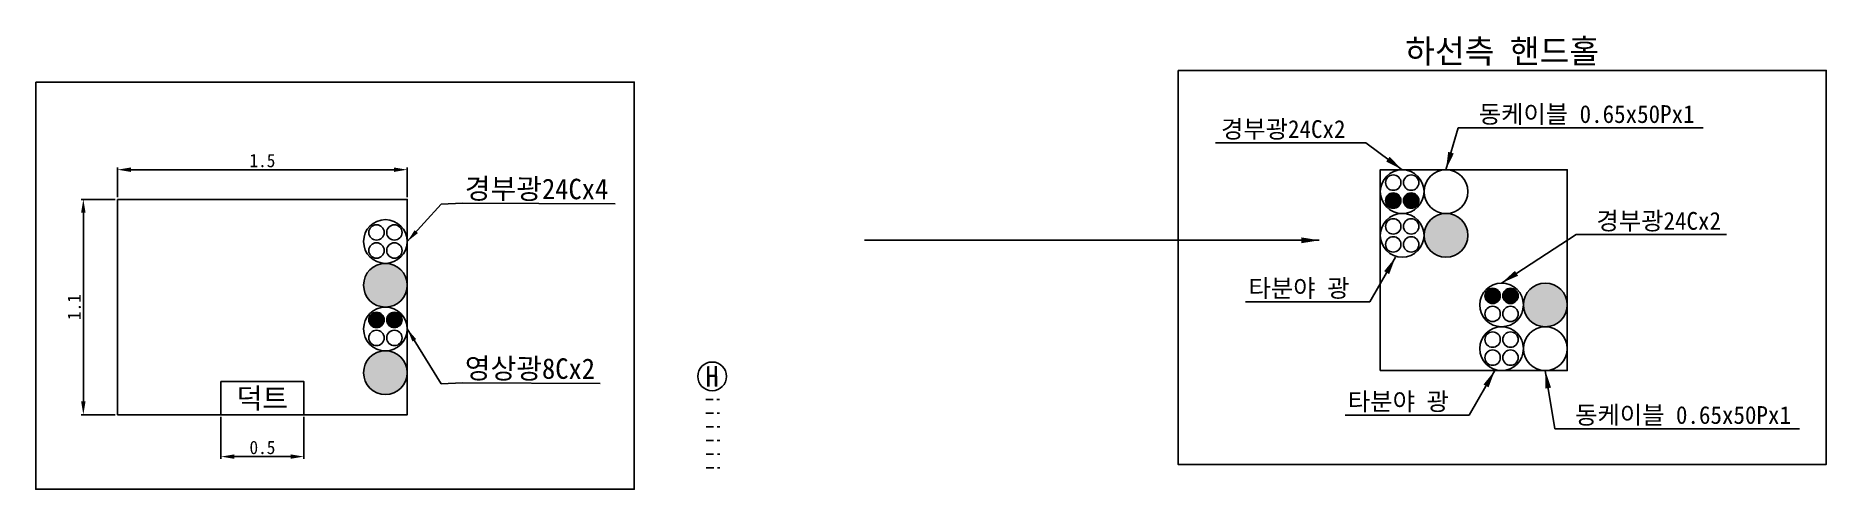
# Model space of a CAD drawing. Extents: x -284476 to -284091, y 156275 to 156450.
# Drawn here: x -284213.2 to -284152.9, y 156296 to 156311.3 of the extents above; entities that cross this region are included whole.
import ezdxf
from ezdxf.enums import TextEntityAlignment as Align

# ---------------------------------------------------------------- set-up
doc = ezdxf.new("R2010")
doc.units = 0
doc.header["$MEASUREMENT"] = 0
doc.linetypes.add('HIDDEN', pattern=[0.375, 0.25, -0.125])
doc.layers.get('DEFPOINTS').update_dxf_attribs({"linetype": 'CONTINUOUS'})
for name, color, linetype in [('TT-LINE', 7, 'CONTINUOUS'), ('TT-MANH', 4, 'CONTINUOUS'), ('TZ-DIMS', 1, 'CONTINUOUS'), ('TZ-LEAL', 1, 'CONTINUOUS'), ('TZ-LEAT', 3, 'CONTINUOUS'), ('TZ-LINE', 7, 'CONTINUOUS'), ('TZ-TEX2', 3, 'CONTINUOUS'), ('TZ-TEXT', 6, 'CONTINUOUS')]:
    doc.layers.add(name, color=color, linetype=linetype)
doc.layers.add('TX-PAPR', color=2, linetype='CONTINUOUS', plot=False)
doc.styles.add('GR', font='GulimChe.ttf')
doc.styles.get("Standard").update_dxf_attribs({"font": 'GulimChe.ttf'})
doc.dimstyles.new('D150', dxfattribs={"dimscale": 0.15, "dimtxt": 3, "dimasz": 3, "dimexe": 0.5, "dimexo": 0.5, "dimgap": 0.5, "dimtad": 1, "dimdec": 0, "dimzin": 1, "dimdsep": 46, "dimlunit": 6, "dimtxsty": 'Standard', "dimcen": 1, "dimclrd": 1, "dimclre": 1, "dimclrt": 3, "dimadec": 0, "dimazin": 0, "dimtfac": 1, "dimtdec": 0, "dimtix": 1, "dimtmove": 2, "dimatfit": 3, "dimfxl": 0, "dimtvp": 2, "dimlwd": -1, "dimlwe": -1, "dimarcsym": 0})
doc.dimstyles.new('D200', dxfattribs={"dimscale": 0.2, "dimtxt": 3, "dimasz": 3, "dimexe": 0.5, "dimexo": 0.5, "dimgap": 0.5, "dimtad": 1, "dimdec": 0, "dimzin": 1, "dimdsep": 46, "dimlunit": 6, "dimtxsty": 'Standard', "dimcen": 1, "dimclrd": 1, "dimclre": 1, "dimclrt": 3, "dimadec": 0, "dimazin": 0, "dimtfac": 1, "dimtdec": 0, "dimtix": 1, "dimtmove": 2, "dimatfit": 3, "dimfxl": 0, "dimtvp": 2, "dimlwd": -1, "dimlwe": -1, "dimarcsym": 0})

msp = doc.modelspace()

# ---------------------------------------------------------------- texts
at = {"layer": 'TT-MANH', "linetype": 'ByBlock', "style": 'GR'}
msp.add_text('H', height=0.691, rotation=0.56814, dxfattribs=at).set_placement((-284190.441, 156299.834, -33162.605), align=Align.MIDDLE)

# ---------------------------------------------------------------- blocks, each defined once
blk = doc.blocks.new('*D15')
at = {"layer": 'DEFPOINTS', "color": 0, "ltscale": 2}
for p in [(-284207.001, 156298.541), (-284204.207, 156298.541), (-284204.207, 156297.13)]:
    blk.add_point(p, dxfattribs=at)
at = {"layer": 'TZ-DIMS', "color": 1, "ltscale": 2}
for p, q in [((-284207.001, 156298.466), (-284207.001, 156297.055)), ((-284204.207, 156298.466), (-284204.207, 156297.055)), ((-284206.551, 156297.13), (-284204.657, 156297.13))]:
    blk.add_line(p, q, dxfattribs=at)
for points in [[(-284206.551, 156297.205), (-284206.551, 156297.055), (-284207.001, 156297.13)], [(-284204.657, 156297.205), (-284204.657, 156297.055), (-284204.207, 156297.13)]]:
    blk.add_solid(points, dxfattribs=at)
at = {"layer": 'TZ-DIMS', "color": 3, "ltscale": 2, "insert": (-284205.604, 156297.436), "char_height": 0.45, "attachment_point": 5}
blk.add_mtext('0.5', dxfattribs=at)
blk = doc.blocks.new('*D16')
at = {"layer": 'DEFPOINTS', "color": 0, "ltscale": 2}
for p in [(-284211.643, 156305.798), (-284210.489, 156305.798), (-284210.489, 156298.541)]:
    blk.add_point(p, dxfattribs=at)
at = {"layer": 'TZ-DIMS', "color": 1, "ltscale": 2}
for p, q in [((-284210.564, 156305.798), (-284211.718, 156305.798)), ((-284211.643, 156298.991), (-284211.643, 156305.348)), ((-284210.564, 156298.541), (-284211.718, 156298.541))]:
    blk.add_line(p, q, dxfattribs=at)
for points in [[(-284211.718, 156305.348), (-284211.568, 156305.348), (-284211.643, 156305.798)], [(-284211.718, 156298.991), (-284211.568, 156298.991), (-284211.643, 156298.541)]]:
    blk.add_solid(points, dxfattribs=at)
at = {"layer": 'TZ-DIMS', "color": 3, "ltscale": 2, "insert": (-284211.949, 156302.17), "char_height": 0.45, "attachment_point": 5, "rotation": 90}
blk.add_mtext('1.1', dxfattribs=at)
blk = doc.blocks.new('*D17')
at = {"layer": 'DEFPOINTS', "color": 0, "ltscale": 2}
for p in [(-284200.719, 156306.801), (-284210.489, 156305.798), (-284200.719, 156305.798)]:
    blk.add_point(p, dxfattribs=at)
at = {"layer": 'TZ-DIMS', "color": 1, "ltscale": 2}
for p, q in [((-284210.489, 156305.873), (-284210.489, 156306.876)), ((-284210.039, 156306.801), (-284201.169, 156306.801)), ((-284200.719, 156305.873), (-284200.719, 156306.876))]:
    blk.add_line(p, q, dxfattribs=at)
for points in [[(-284210.039, 156306.876), (-284210.039, 156306.726), (-284210.489, 156306.801)], [(-284201.169, 156306.876), (-284201.169, 156306.726), (-284200.719, 156306.801)]]:
    blk.add_solid(points, dxfattribs=at)
at = {"layer": 'TZ-DIMS', "color": 3, "ltscale": 2, "insert": (-284205.604, 156307.107), "char_height": 0.45, "attachment_point": 5}
blk.add_mtext('1.5', dxfattribs=at)

# ---------------------------------------------------------------- linework, layer by layer
at = {"layer": 'TT-LINE', "linetype": 'HIDDEN', "elevation": -33162.605}
for points in [[(-284190.653, 156299.05), (-284190.192, 156299.053)], [(-284190.649, 156298.589), (-284190.189, 156298.593)], [(-284190.646, 156298.129), (-284190.185, 156298.132)], [(-284190.643, 156297.668), (-284190.182, 156297.671)], [(-284190.639, 156297.207), (-284190.179, 156297.21)], [(-284190.636, 156296.746), (-284190.175, 156296.75)]]:
    msp.add_lwpolyline(points, dxfattribs=at)
at = {"layer": 'TT-MANH'}
msp.add_circle((-284190.441, 156299.834, -33162.605), 0.484, dxfattribs=at)

msp.set_redraw_order([(e.dxf.handle, doc.entitydb.next_handle()) for e in msp.query("TEXT MTEXT ATTDEF DIMENSION ARC_DIMENSION")])  # texts and dimensions are drawn at this point

# ---------------------------------------------------------------- wipeouts: each hides what was drawn before it
for points in [[(-284174.727, 156310.145), (-284174.727, 156296.865), (-284152.875, 156296.865), (-284152.875, 156310.145)], [(-284213.246, 156309.757), (-284213.246, 156296.032), (-284193.065, 156296.032), (-284193.065, 156309.757)]]:
    msp.add_wipeout(points).dxf.layer = 'TX-PAPR'

# ---------------------------------------------------------------- next in the draw order: hatches: boundary and pattern name
at = {"layer": 'TZ-LINE'}
h = msp.add_hatch(color=256, dxfattribs=at)
h.dxf.hatch_style = 1
h.paths.add_polyline_path([(-284167.732, 156305.758, 1), (-284167.214, 156305.758, 1)])
h = msp.add_hatch(color=256, dxfattribs=at)
h.dxf.hatch_style = 1
h.paths.add_polyline_path([(-284166.612, 156305.758, -1), (-284167.129, 156305.758, -1)])
h = msp.add_hatch(color=256, dxfattribs=at)
h.dxf.hatch_style = 1
h.paths.add_polyline_path([(-284164.96, 156304.587, 1), (-284166.434, 156304.587, 1)])
h = msp.add_hatch(color=256, dxfattribs=at)
h.dxf.hatch_style = 1
h.paths.add_polyline_path([(-284202.194, 156302.907, 1), (-284200.719, 156302.907, 1)])
h.paths.add_polyline_path([(-284200.719, 156299.958, 1), (-284202.194, 156299.958, 1)])
h = msp.add_hatch(color=256, dxfattribs=at)
h.dxf.hatch_style = 1
h.paths.add_polyline_path([(-284163.083, 156302.244, 1), (-284161.609, 156302.244, 1)])
h = msp.add_hatch(color=256, dxfattribs=at)
h.dxf.hatch_style = 1
h.paths.add_polyline_path([(-284164.381, 156302.547, -1), (-284163.863, 156302.547, -1)])
h = msp.add_hatch(color=256, dxfattribs=at)
h.dxf.hatch_style = 1
h.paths.add_polyline_path([(-284163.261, 156302.547, 1), (-284163.778, 156302.547, 1)])
h = msp.add_hatch(color=256, dxfattribs=at)
h.dxf.hatch_style = 1
h.paths.add_polyline_path([(-284202.017, 156301.736, -1), (-284201.499, 156301.736, -1)])
h = msp.add_hatch(color=256, dxfattribs=at)
h.dxf.hatch_style = 1
h.paths.add_polyline_path([(-284200.897, 156301.736, 1), (-284201.414, 156301.736, 1)])

# ---------------------------------------------------------------- next in the draw order: linework, layer by layer
for points in [[(-284167.909, 156300.032), (-284161.609, 156300.032), (-284161.609, 156306.799), (-284167.909, 156306.799)], [(-284210.489, 156305.798), (-284210.489, 156298.541), (-284200.719, 156298.541), (-284200.719, 156305.798)], [(-284207.001, 156298.541), (-284204.207, 156298.541), (-284204.207, 156299.659), (-284207.001, 156299.659)]]:
    msp.add_lwpolyline(points, close=True, dxfattribs=at)
at = {"layer": 'TZ-LINE', "ltscale": 2}
for centre, radius in [((-284167.172, 156306.061), 0.737), ((-284167.473, 156306.365), 0.259), ((-284166.87, 156306.365), 0.259), ((-284165.697, 156306.061), 0.737), ((-284167.473, 156305.758), 0.259), ((-284166.87, 156305.758), 0.259), ((-284167.172, 156304.587), 0.737), ((-284165.697, 156304.587), 0.737), ((-284201.457, 156304.381), 0.737), ((-284201.758, 156304.685), 0.259), ((-284201.155, 156304.685), 0.259), ((-284167.473, 156304.89), 0.259), ((-284166.87, 156304.89), 0.259), ((-284201.758, 156304.078), 0.259), ((-284201.155, 156304.078), 0.259), ((-284167.473, 156304.283), 0.259), ((-284166.87, 156304.283), 0.259), ((-284201.457, 156302.907), 0.737), ((-284163.821, 156302.244), 0.737), ((-284162.346, 156302.244), 0.737), ((-284164.122, 156302.547), 0.259), ((-284163.519, 156302.547), 0.259), ((-284201.457, 156301.432), 0.737), ((-284201.758, 156301.736), 0.259), ((-284201.155, 156301.736), 0.259), ((-284164.122, 156301.94), 0.259), ((-284163.519, 156301.94), 0.259), ((-284201.758, 156301.129), 0.259), ((-284201.155, 156301.129), 0.259), ((-284163.821, 156300.769), 0.737), ((-284164.122, 156301.073), 0.259), ((-284163.519, 156301.073), 0.259), ((-284162.346, 156300.769), 0.737), ((-284201.457, 156299.958), 0.737), ((-284164.122, 156300.466), 0.259), ((-284163.519, 156300.466), 0.259)]:
    msp.add_circle(centre, radius, dxfattribs=at)
at = {"layer": 'TZ-TEXT'}
for points in [[(-284174.727, 156310.145), (-284152.875, 156310.145), (-284152.875, 156296.865), (-284174.727, 156296.865)], [(-284213.246, 156309.757), (-284193.065, 156309.757), (-284193.065, 156296.032), (-284213.246, 156296.032)]]:
    msp.add_lwpolyline(points, close=True, dxfattribs=at)

# ---------------------------------------------------------------- next in the draw order: texts
at = {"layer": 'TZ-DIMS', "char_height": 0.6}
for s, insert, attachment_point in [('동케이블 0.65x50Px1', (-284164.589, 156308.312), 7), ('경부광24Cx2', (-284169.084, 156307.808), 9), ('경부광24Cx2', (-284160.62, 156304.712), 7), ('타분야 광', (-284168.952, 156302.442), 9), ('타분야 광', (-284165.601, 156298.625), 9), ('동케이블 0.65x50Px1', (-284161.34, 156298.168), 7)]:
    msp.add_mtext(s, dxfattribs=dict(at, insert=insert, attachment_point=attachment_point))
at = {"layer": 'TZ-DIMS', "char_height": 0.6912, "attachment_point": 7, "rotation": 359.77594}
for s, insert in [('경부광24Cx4', (-284198.781, 156305.746)), ('영상광8Cx2', (-284198.781, 156299.692))]:
    msp.add_mtext(s, dxfattribs=dict(at, insert=insert))
at = {"layer": 'TZ-LEAT'}
msp.add_text('덕트', height=0.6912, rotation=359.95505, dxfattribs=at).set_placement((-284205.604, 156299.1), align=Align.MIDDLE)
at = {"layer": 'TZ-TEX2'}
msp.add_text('하선측 핸드홀', height=0.8, dxfattribs=at).set_placement((-284163.801, 156310.812), align=Align.MIDDLE)

# ---------------------------------------------------------------- next in the draw order: dimensions: what is measured, and where the dimension line sits
at = {"layer": 'TZ-DIMS', "ltscale": 2}
for base, p1, p2, text, picture, middle in [((-284200.719, 156306.801), (-284210.489, 156305.798), (-284200.719, 156305.798), '1.5', '*D17', (-284205.604, 156307.107)), ((-284204.207, 156297.13), (-284207.001, 156298.541), (-284204.207, 156298.541), '0.5', '*D15', (-284205.604, 156297.436))]:
    dim = msp.add_linear_dim(base=base, p1=p1, p2=p2, text=text, dimstyle='D150', dxfattribs=at)
    dim.commit()
    dim.dimension.update_dxf_attribs({"geometry": picture, "text_midpoint": middle})
dim = msp.add_linear_dim(base=(-284211.643, 156305.798), p1=(-284210.489, 156298.541), p2=(-284210.489, 156305.798), angle=90, text='1.1', dimstyle='D150', dxfattribs=at)
dim.commit()
dim.dimension.update_dxf_attribs({"geometry": '*D16', "text_midpoint": (-284211.949, 156302.17)})

# ---------------------------------------------------------------- next in the draw order: leaders
at = {"layer": 'TZ-DIMS', "annotation_type": 0, "has_hookline": 1}
for points, hookline_direction, text_width in [([(-284167.172, 156306.799), (-284168.394, 156307.708), (-284168.984, 156307.708)], 1, 4.385), ([(-284165.697, 156306.799), (-284165.279, 156308.212), (-284164.689, 156308.212)], 0, 7.561), ([(-284163.821, 156302.981), (-284161.31, 156304.612), (-284160.72, 156304.612)], 0, 4.385), ([(-284167.397, 156303.85), (-284168.262, 156302.342), (-284168.852, 156302.342)], 1, 3.499), ([(-284164.046, 156300.032), (-284164.911, 156298.525), (-284165.501, 156298.525)], 1, 3.499), ([(-284162.346, 156300.032), (-284162.03, 156298.068), (-284161.44, 156298.068)], 0, 7.561)]:
    msp.add_leader(points, dimstyle='D200', dxfattribs=dict(at, hookline_direction=hookline_direction, text_width=text_width))
at = {"layer": 'TZ-LEAL', "annotation_type": 0, "has_hookline": 1, "hookline_direction": 0, "horizontal_direction": (0.999992, -0.003911, 0)}
for points, text_width in [([(-284200.719, 156304.381), (-284199.576, 156305.634), (-284198.856, 156305.671)], 5.076), ([(-284200.719, 156301.432), (-284199.576, 156299.58), (-284198.856, 156299.617)], 4.561)]:
    msp.add_leader(points, dimstyle='D150', dxfattribs=dict(at, text_width=text_width))
at = {"layer": 'TZ-LEAL'}
msp.add_leader([(-284169.971, 156304.421, -0.23), (-284185.301, 156304.421, -0.23)], dimstyle='D200', dxfattribs=at)

doc.saveas('drawing.dxf')
